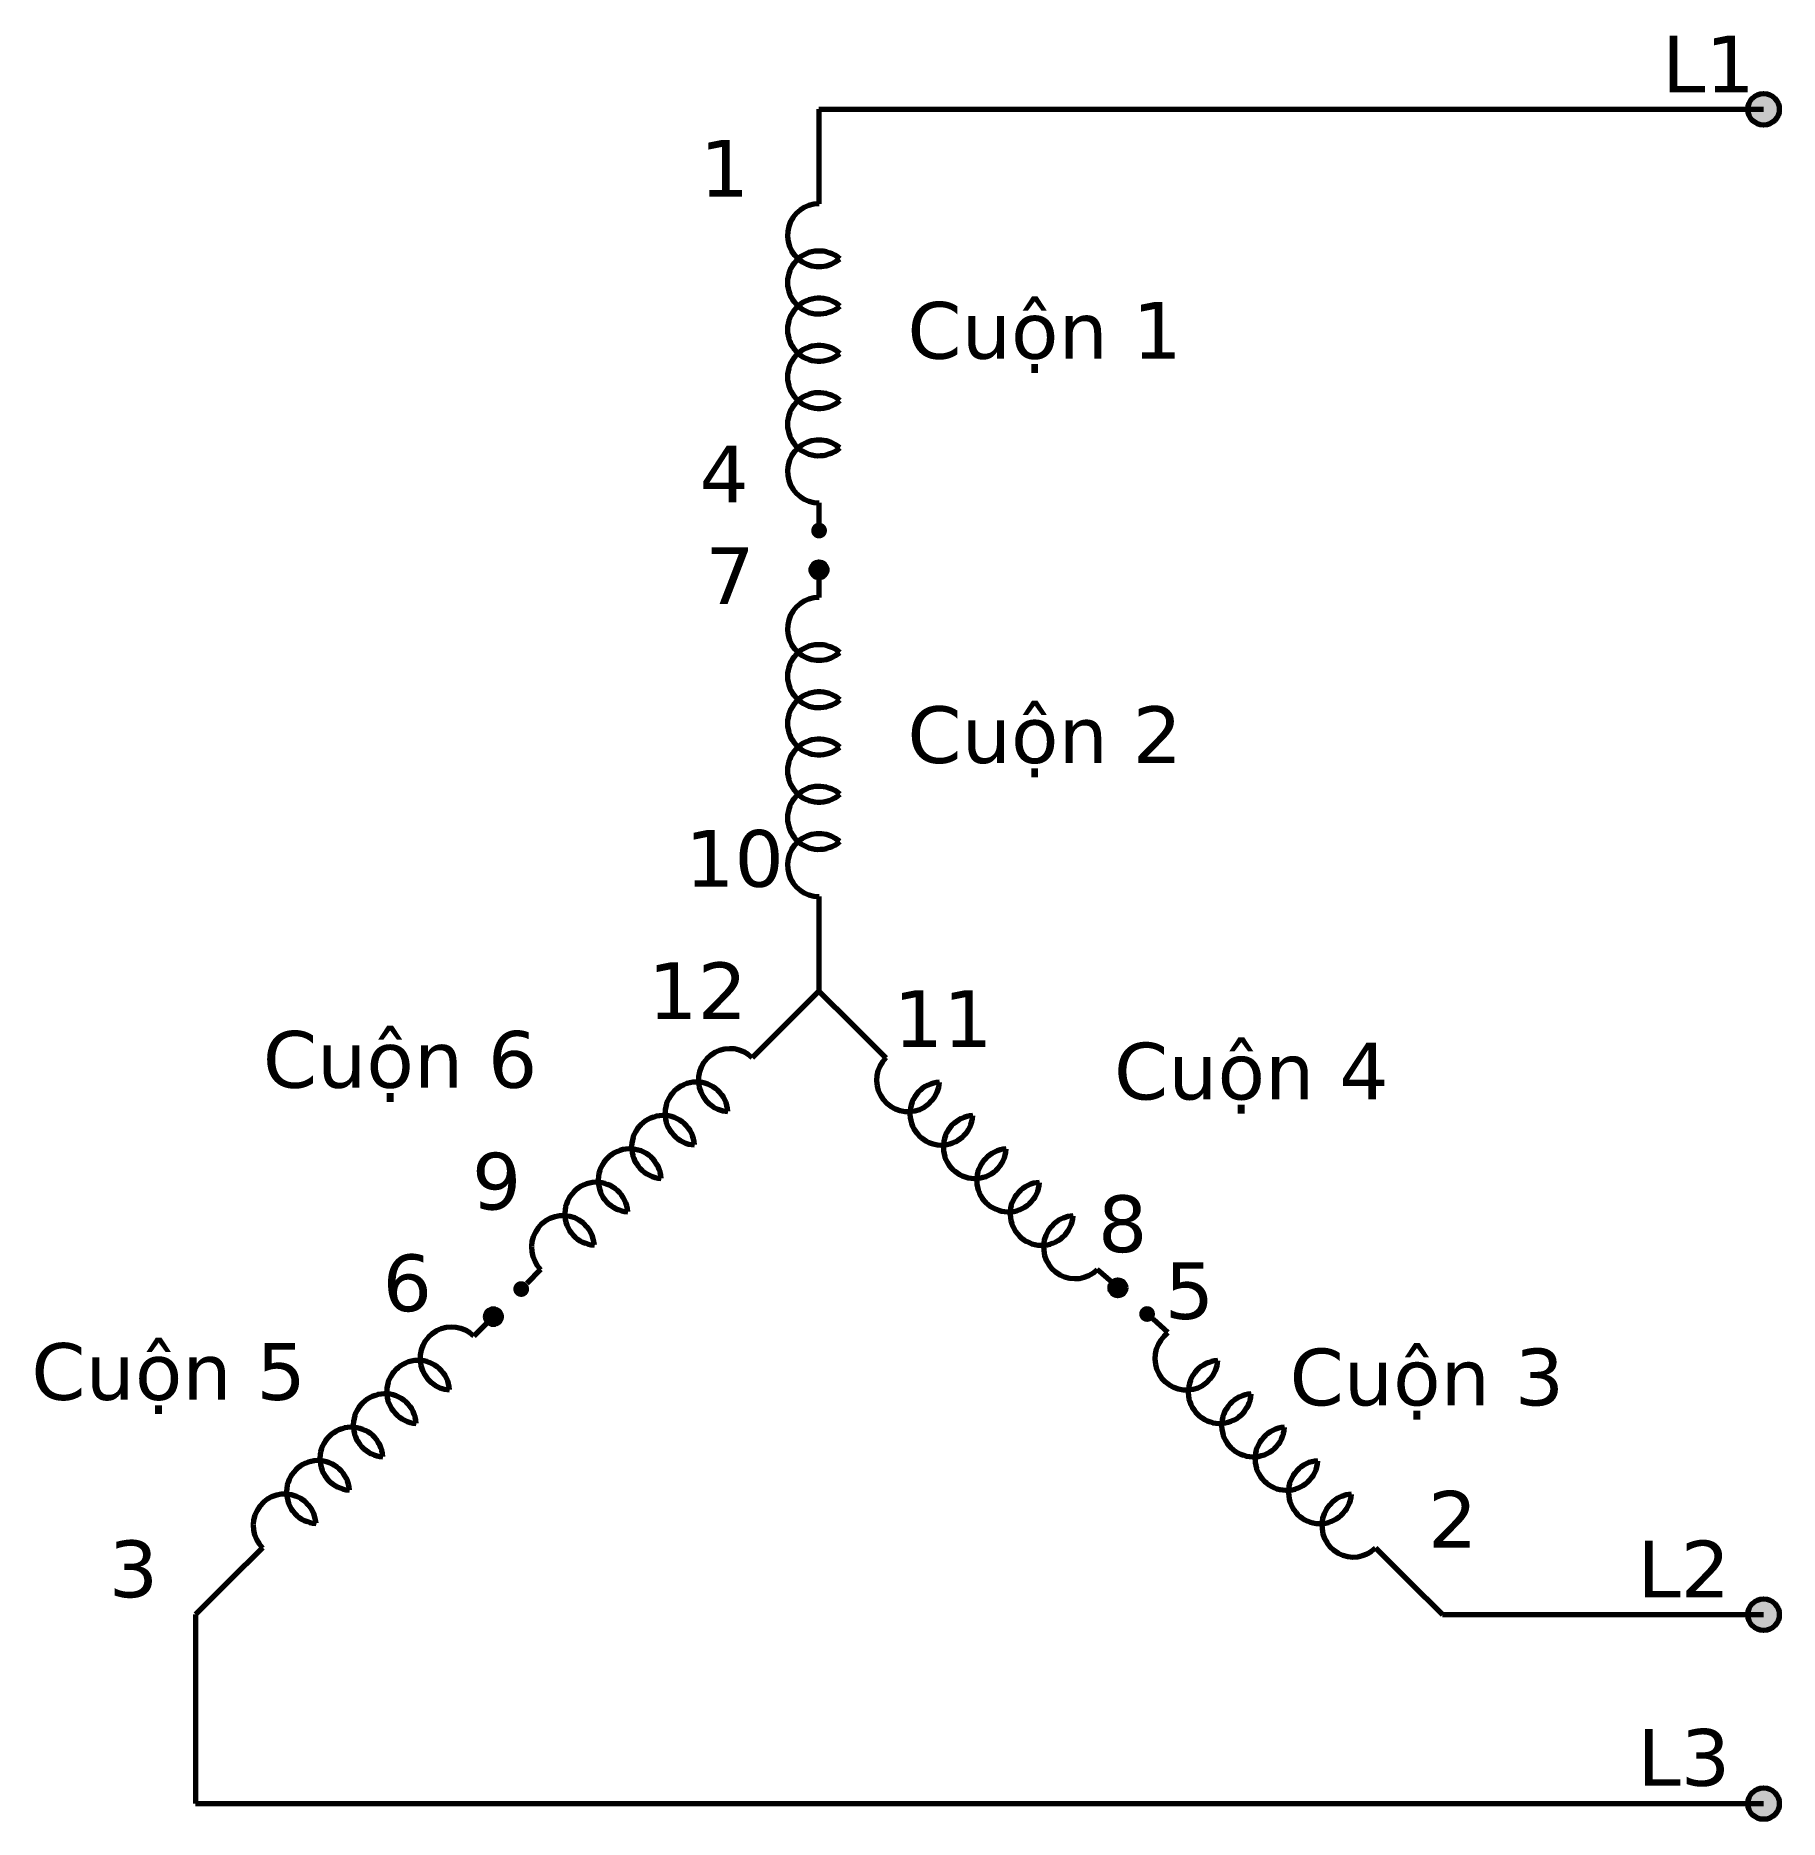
# Model space of a CAD drawing. Header units: inches. Extents: x -249378 to 8604139, y -7721310 to 888715.
# Drawn here: x 4524552 to 5410587, y -4939498 to -4033321 of the extents above; entities that cross this region are included whole.
import ezdxf

# ---------------------------------------------------------------- set-up
doc = ezdxf.new("R2010")
doc.units = ezdxf.units.IN
doc.header["$LTSCALE"] = 130
doc.header["$MEASUREMENT"] = 0
doc.styles.add('khong-ren', font='verdana_0.ttf', dxfattribs={"height": 400})

msp = doc.modelspace()

# ---------------------------------------------------------------- texts
at = {"lineweight": 70, "ltscale": 30, "char_height": 28800, "attachment_point": 5, "style": 'khong-ren'}
for s, insert, width in [('L1', (5374532, -4047721), 13869.27), ('1', (4874611, -4100686), 13869.27), ('Cuộn 1', (5037274, -4186628), 143470.34), ('4', (4874383, -4256024), 13869.27), ('7', (4877373, -4307722), 13869.27), ('Cuộn 2', (5037274, -4392045), 143470.34), ('10', (4879624, -4451574), 13869.27), ('12', (4860934, -4518538), 13869.27), ('11', (4985641, -4532662), 57735.97), ('Cuộn 6', (4709715, -4557014), 143470.34), ('Cuộn 4', (5142249, -4562965), 143470.34), ('9', (4758789, -4615539), 13869.27), ('8', (5076889, -4637191), 13869.27), ('6', (4713392, -4667189), 13869.27), ('5', (5110830, -4671132), 13869.27), ('Cuộn 5', (4592096, -4715584), 143470.34), ('Cuộn 3', (5231466, -4718370), 143470.34), ('2', (5244559, -4787049), 13869.27), ('3', (4574230, -4812505), 13869.27), ('L2', (5362045, -4812307), 13869.27), ('L3', (5362045, -4908307), 13869.27)]:
    msp.add_mtext(s, dxfattribs=dict(at, insert=insert, width=width))

# ---------------------------------------------------------------- hatches: boundary and pattern name
at = {"lineweight": 70, "ltscale": 130}
h = msp.add_hatch(color=256, dxfattribs=at)
edge = h.paths.add_edge_path()
edge.add_arc((5402585, -4931496), 8000, 0, 360)
edge = h.paths.add_edge_path()
edge.add_arc((5402585, -4835496), 8000, 0, 360)
edge = h.paths.add_edge_path()
edge.add_arc((5402585, -4070712), 8000, 0, 360)
h = msp.add_hatch(color=256, dxfattribs=at)
edge = h.paths.add_edge_path()
edge.add_arc((4922638, -4284754), 4000, 45, 405)
h = msp.add_hatch(color=256, dxfattribs=at)
edge = h.paths.add_edge_path()
edge.add_arc((4922585, -4304670), 4000, 0, 360)
h = msp.add_hatch(color=256, dxfattribs=at)
edge = h.paths.add_edge_path()
edge.add_arc((4771272, -4670100), 4000, 0, 360)
h = msp.add_hatch(color=256, dxfattribs=at)
edge = h.paths.add_edge_path()
edge.add_arc((5074485, -4669480), 4000, 0, 360)
h = msp.add_hatch(color=256, dxfattribs=at)
edge = h.paths.add_edge_path()
edge.add_arc((4757151, -4684146), 4000, 0, 360)
h = msp.add_hatch(color=256, dxfattribs=at)
edge = h.paths.add_edge_path()
edge.add_arc((5089314, -4682777), 4000, 273.269569, 633.269569)

# ---------------------------------------------------------------- linework, layer by layer
for p, q in [((4922585, -4070712), (4922585, -4094712)), ((4922585, -4070712), (5402585, -4070712)), ((4922585, -4094712), (4922585, -4118712)), ((4922585, -4270712), (4922585, -4280754)), ((4922585, -4308670), (4922585, -4318712)), ((4922585, -4470712), (4922585, -4494712)), ((4922585, -4494712), (4922585, -4518712)), ((4922585, -4518712), (4905614, -4535683)), ((4922585, -4518712), (4939555, -4535683)), ((4905614, -4535683), (4888644, -4552653)), ((4939555, -4535683), (4956526, -4552653)), ((4781164, -4660134), (4774063, -4667234)), ((5071500, -4666818), (5064006, -4660134)), ((4754323, -4686974), (4747222, -4694075)), ((5099828, -4692084), (5092334, -4685400)), ((5097947, -4694075), (5099828, -4692084)), ((4639742, -4801555), (4622772, -4818525)), ((5205428, -4801555), (5222398, -4818525)), ((4622772, -4818525), (4605801, -4835496)), ((5222398, -4818525), (5239369, -4835496)), ((4605801, -4835496), (4605801, -4931496)), ((5239369, -4835496), (5402585, -4835496)), ((4605801, -4931496), (5402585, -4931496))]:
    msp.add_line(p, q, dxfattribs=at)
for centre, radius in [((5402585, -4070712), 8000), ((4922585, -4304670), 4000), ((5074485, -4669480), 4000), ((4757151, -4684146), 4000), ((5402585, -4835496), 8000), ((5402585, -4931496), 8000)]:
    msp.add_circle(centre, radius, dxfattribs=at)
at = {"lineweight": 70, "ltscale": 30}
for centre, start, end in [((4922585, -4134712), 90, 311.409622), ((4922585, -4158712), 48.590378, 311.409622), ((4922585, -4182712), 48.590378, 311.409622), ((4922585, -4206712), 48.590378, 311.409622), ((4922585, -4230712), 48.590378, 311.409622), ((4922585, -4254712), 48.590378, 270), ((4922585, -4334712), 90, 311.409622), ((4922585, -4358712), 48.590378, 311.409622), ((4922585, -4382712), 48.590378, 311.409622), ((4922585, -4406712), 48.590378, 311.409622), ((4922585, -4430712), 48.590378, 311.409622), ((4922585, -4454712), 48.590378, 270), ((4877330, -4563967), 45, 266.409622), ((4967840, -4563967), 135, 356.409622), ((4860359, -4580938), 3.590378, 266.409622), ((4984810, -4580938), 93.590378, 356.409622), ((4843389, -4597908), 3.590378, 266.409622), ((5001781, -4597908), 93.590378, 356.409622), ((4826418, -4614879), 3.590378, 266.409622), ((5018751, -4614879), 93.590378, 356.409622), ((4809448, -4631849), 3.590378, 266.409622), ((5035722, -4631849), 93.590378, 356.409622), ((4792477, -4648820), 3.590378, 225), ((5052693, -4648820), 93.590378, 315), ((4735909, -4705388), 45, 266.409622), ((5109261, -4705388), 135, 356.409622), ((4718938, -4722359), 3.590378, 266.409622), ((5126232, -4722359), 93.590378, 356.409622), ((4701968, -4739329), 3.590378, 266.409622), ((5143202, -4739329), 93.590378, 356.409622), ((4684997, -4756300), 3.590378, 266.409622), ((5160173, -4756300), 93.590378, 356.409622), ((4668026, -4773271), 3.590378, 266.409622), ((5177143, -4773271), 93.590378, 356.409622), ((4651056, -4790241), 3.590378, 225), ((5194114, -4790241), 93.590378, 315)]:
    msp.add_arc(centre, 16000, start, end, dxfattribs=at)

msp.set_redraw_order([(e.dxf.handle, doc.entitydb.next_handle()) for e in msp.query("TEXT MTEXT ATTDEF DIMENSION ARC_DIMENSION")])  # texts and dimensions are drawn at this point

doc.saveas('drawing.dxf')
